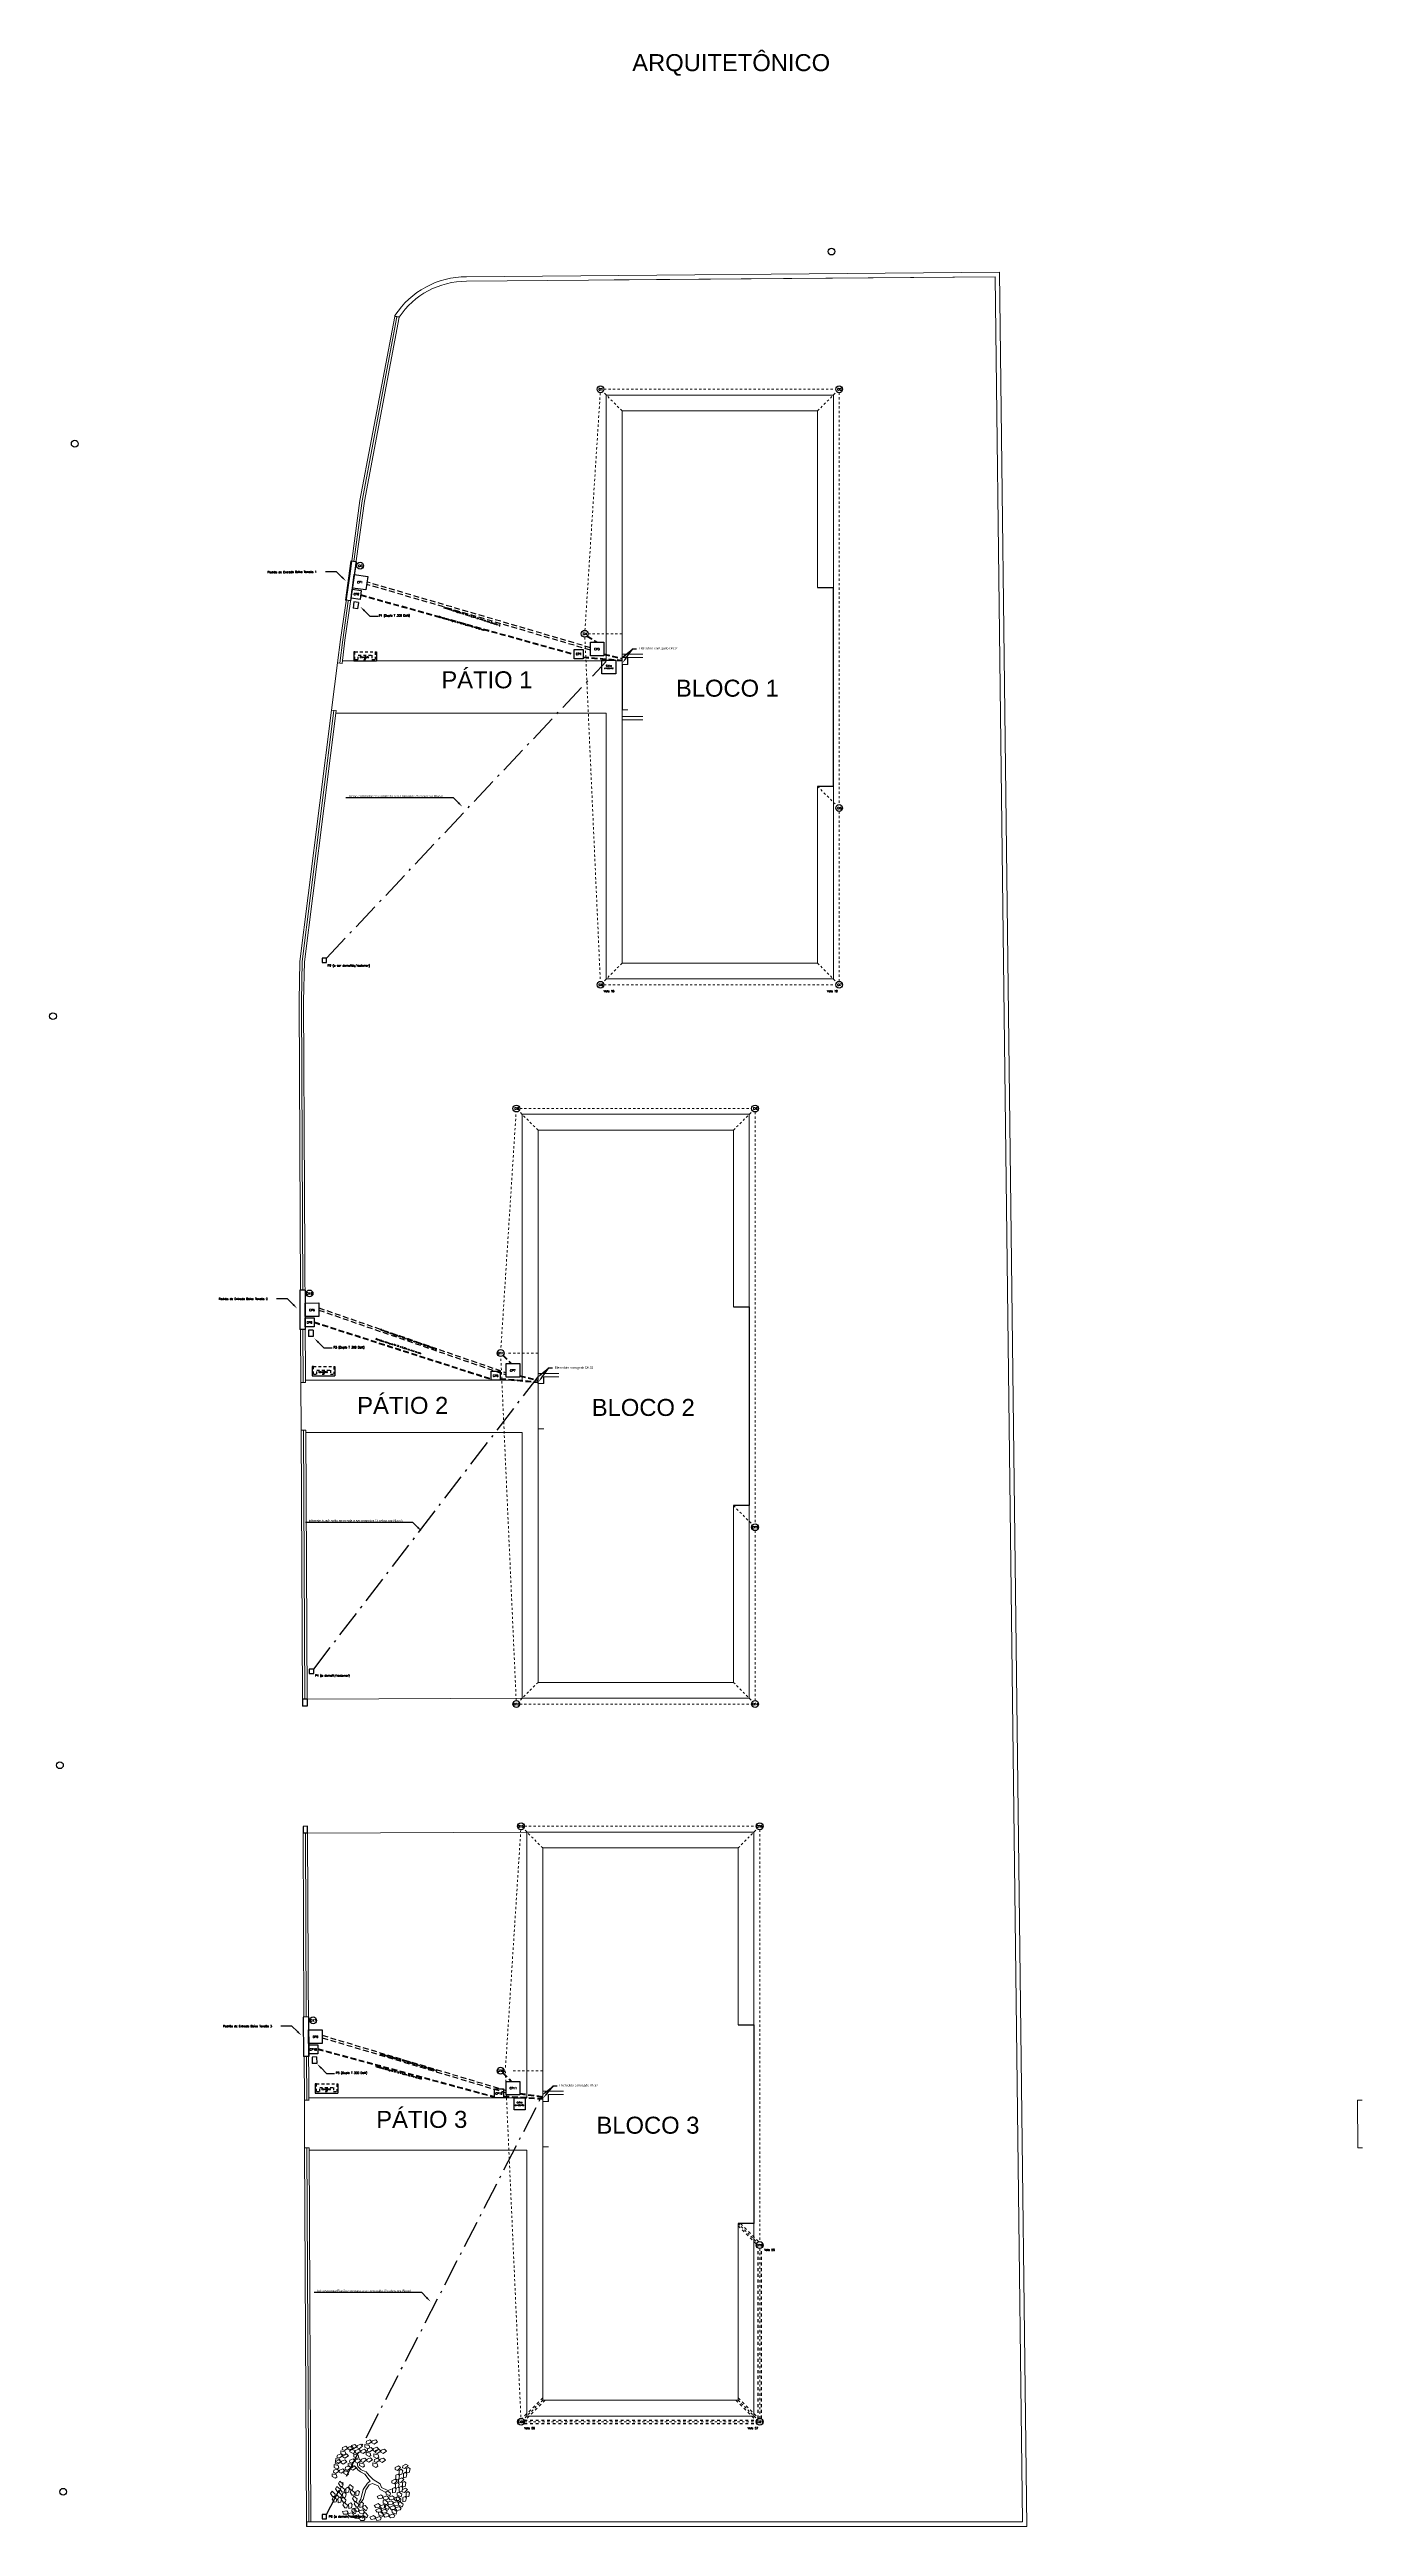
# Model space of a CAD drawing. Extents: x 0 to 11638, y -6007 to 0.
# Drawn here: x 9569.1 to 9627, y -3634.6 to -3525.3 of the extents above; entities that cross this region are included whole.
import ezdxf
from ezdxf import colors
from ezdxf.entities.mleader import LeaderData, LeaderLine
from ezdxf.math import Vec2, Vec3

# ---------------------------------------------------------------- set-up
doc = ezdxf.new("R2010")
doc.units = 0
for name, pattern in [('ACAD_ISO02W100', [15, 12, -3]), ('ACAD_ISO10W100', [18, 12, -3, 0, -3]), ('CACHE', [0.375, 0.25, -0.125]), ('DASHED', [0.25, 0.125, -0.125]), ('HIDDEN2', [0.1875, 0.125, -0.0625])]:
    doc.linetypes.add(name, pattern=pattern)
doc.layers.get('0').update_dxf_attribs({"linetype": 'CONTINUOUS'})
for name, color, linetype, lineweight in [('ARQ - Alvenaria Alta', 251, 'CONTINUOUS', 13), ('ARQ - Alvenaria Média-Baixa', 252, 'CONTINUOUS', 20), ('ARQ - Grades', 1, 'CONTINUOUS', 15), ('ARQ - Guias Calçadas Sarjetas', 254, 'CONTINUOUS', 20), ('ARQ - Textos', 4, 'CONTINUOUS', 5), ('arvore', 92, 'CONTINUOUS', 0), ('CANTEIRO', 7, 'CONTINUOUS', 0), ('ELE-FIXADOR GELCAM', 160, 'CONTINUOUS', 20), ('Elétrica', 30, 'CONTINUOUS', 20), ('Hidrossanitário - Água Fria', 5, 'CONTINUOUS', 5), ('Lógica - Dados Telefonia CFTV', 3, 'CONTINUOUS', 5)]:
    doc.layers.add(name, color=color, linetype=linetype, lineweight=lineweight)
doc.layers.add('ARQ - Cotas', color=1, linetype='CONTINUOUS')
doc.layers.add('ARQ - Desnível Terreno', color=14, linetype='CONTINUOUS')
doc.styles.add('ROMANS', font='romans.shx', dxfattribs={"height": 0.3})
doc.styles.get("Standard").update_dxf_attribs({"font": 'arial.ttf', "height": 0.15})

# ---------------------------------------------------------------- blocks, each defined once
blk = doc.blocks.new('L', base_point=(1.368, 0.591))
for p, q in [((1.275, 0.567), (1.306, 0.592)), ((1.288, 0.517), (1.275, 0.567)), ((1.281, 0.65), (1.312, 0.675)), ((1.294, 0.6), (1.281, 0.65)), ((1.317, 0.508), (1.288, 0.517)), ((1.322, 0.591), (1.294, 0.6)), ((1.306, 0.592), (1.336, 0.538)), ((1.312, 0.675), (1.342, 0.621)), ((1.336, 0.538), (1.317, 0.508)), ((1.342, 0.621), (1.322, 0.591)), ((1.337, 0.489), (1.356, 0.548)), ((1.376, 0.484), (1.337, 0.489)), ((1.356, 0.548), (1.391, 0.554)), ((1.404, 0.527), (1.376, 0.484)), ((1.391, 0.554), (1.404, 0.527))]:
    blk.add_line(p, q)
blk = doc.blocks.new('xdh')
at = {"layer": 'arvore', "color": 62}
for p, q in [((591746.6, 7668453.68), (591746.44, 7668453.79)), ((591746.6, 7668453.78), (591746.45, 7668453.87)), ((591747.04, 7668453.72), (591746.6, 7668453.78)), ((591747.03, 7668453.6), (591746.6, 7668453.68)), ((591747.27, 7668453.48), (591747.03, 7668453.6)), ((591747.33, 7668453.56), (591747.04, 7668453.72)), ((591747.33, 7668453.34), (591747.25, 7668453.07)), ((591747.33, 7668453.34), (591747.27, 7668453.48)), ((591747.43, 7668453.44), (591747.33, 7668453.56)), ((591747.51, 7668453.32), (591747.35, 7668452.99)), ((591747.43, 7668453.44), (591747.72, 7668453.7)), ((591747.51, 7668453.32), (591747.68, 7668453.51)), ((591747.68, 7668453.51), (591747.82, 7668453.66)), ((591747.72, 7668453.7), (591747.8, 7668453.91)), ((591747.8, 7668453.91), (591747.88, 7668454.03)), ((591747.82, 7668453.66), (591747.9, 7668453.88)), ((591747.88, 7668454.03), (591747.97, 7668454.09)), ((591747.9, 7668453.88), (591748.03, 7668454.04)), ((591747.97, 7668454.09), (591748.01, 7668454.19)), ((591748.03, 7668454.04), (591748.18, 7668454.09)), ((591747.1, 7668452.98), (591746.98, 7668452.68)), ((591747.2, 7668452.92), (591747.09, 7668452.63)), ((591747.09, 7668452.63), (591747.16, 7668452.48)), ((591747.25, 7668453.07), (591747.1, 7668452.98)), ((591747.35, 7668452.99), (591747.2, 7668452.92))]:
    blk.add_line(p, q, dxfattribs=at)
for p, xscale, yscale, zscale, rotation in [((591746.1, 7668454.26), 3.048, 3.048, 3.048, 347.8021081598379), ((591746.47, 7668454.33), 3.047999999999999, 3.047999999999999, 3.047999999999999, 295.0165150851705), ((591746.68, 7668454.82), 3.047999999999999, 3.047999999999999, 3.047999999999999, 295.0165150851705), ((591746.91, 7668454.63), 3.047999999999999, 3.047999999999999, 3.047999999999999, 295.0165150851705), ((591747.05, 7668454.06), 3.047999999999999, 3.047999999999999, 3.047999999999999, 295.0165150851705), ((591747.15, 7668454.51), 3.047999999999999, 3.047999999999999, 3.047999999999999, 295.0165150851705), ((591747.57, 7668454.82), 3.047999999999999, 3.047999999999999, 3.047999999999999, 190.1248425347958), ((591747.75, 7668454.32), 3.047999999999999, 3.047999999999999, 3.047999999999999, 190.1248425347958), ((591747.98, 7668454.77), 3.047999999999999, 3.047999999999999, 3.047999999999999, 190.1248425347958), ((591748.08, 7668454.15), 3.047999999999999, 3.047999999999999, 3.047999999999999, 190.1248425347958), ((591748.25, 7668454.72), 3.047999999999999, 3.047999999999999, 3.047999999999999, 190.1248425347958), ((591748.61, 7668454.52), 3.047999999999999, 3.047999999999999, 3.047999999999999, 190.1248425347958), ((591748.72, 7668454.13), 3.047999999999999, 3.047999999999999, 3.047999999999999, 190.1248425347958), ((591745.96, 7668453.74), 3.048, 3.048, 3.048, 347.8021081598379), ((591746.27, 7668453.79), 3.048, 3.048, 3.048, 347.8021081598379), ((591746.55, 7668453.84), 3.047999999999999, 3.047999999999999, 3.047999999999999, 295.0165150851705), ((591748.16, 7668453.65), 3.047999999999999, 3.047999999999999, 3.047999999999999, 190.1248425347958), ((591748.2, 7668453.07), 3.047999999999999, 3.047999999999999, 3.047999999999999, 190.1248425347958), ((591748.52, 7668453.94), 3.047999999999999, 3.047999999999999, 3.047999999999999, 190.1248425347958), ((591748.6, 7668453.06), 3.047999999999999, 3.047999999999999, 3.047999999999999, 190.1248425347958), ((591748.65, 7668453.41), 3.047999999999999, 3.047999999999999, 3.047999999999999, 190.1248425347958), ((591748.98, 7668453.49), 3.047999999999999, 3.047999999999999, 3.047999999999999, 190.1248425347958), ((591747.3, 7668452.47), 3.048, 3.048, 3.048, 66.16076666471405), ((591747.38, 7668452.18), 3.048, 3.048, 3.048, 66.16076666471405), ((591747.9, 7668452.37), 3.048, 3.048, 3.048, 66.16076666471405), ((591748.01, 7668452.05), 3.048, 3.048, 3.048, 66.16076666471405), ((591746.95, 7668451.98), 3.048, 3.048, 3.048, 66.16076666471405)]:
    blk.add_blockref('L', p, dxfattribs=dict(at, xscale=xscale, yscale=yscale, zscale=zscale, rotation=rotation))
at = {"layer": 'arvore', "color": 62, "xscale": 3.047999999999999, "yscale": 3.047999999999999, "zscale": 3.047999999999999}
for p in [(591746.01, 7668453.07), (591746.17, 7668452.49), (591746.35, 7668452.84), (591746.52, 7668452.24), (591746.55, 7668452.92), (591746.73, 7668452.35), (591746.95, 7668452.33), (591746.95, 7668452.83)]:
    blk.add_blockref('L', p, dxfattribs=at)

msp = doc.modelspace()

# ---------------------------------------------------------------- linework, layer by layer
at = {"lineweight": -2}
for p, q in [((9584.476, -3537.121), (9584.282, -3537.084)), ((9594.313, -3541.253), (9594.313, -3541.253)), ((9593.413, -3552.858), (9593.413, -3552.258)), ((9593.413, -3552.258), (9594.033, -3552.258)), ((9594.033, -3552.258), (9594.033, -3552.858)), ((9594.563, -3552.138), (9594.313, -3552.138)), ((9594.313, -3552.438), (9594.313, -3554.438)), ((9594.563, -3552.438), (9594.563, -3552.138)), ((9594.033, -3552.858), (9593.413, -3552.858)), ((9590.602, -3584.097), (9590.602, -3584.047)), ((9590.602, -3584.18), (9590.602, -3584.13)), ((9590.852, -3584.18), (9590.852, -3583.88)), ((9589.549, -3616.236), (9589.549, -3615.706)), ((9589.549, -3615.706), (9590.029, -3615.706)), ((9590.029, -3615.706), (9590.029, -3616.236)), ((9590.809, -3615.72), (9590.809, -3615.67)), ((9591.059, -3615.856), (9591.059, -3615.556)), ((9590.029, -3616.236), (9589.549, -3616.236)), ((9580.386, -3634.415), (9580.386, -3634.615))]:
    msp.add_line(p, q, dxfattribs=at)
at = {"ltscale": 0.01, "transparency": 33554684}
for p, q in [((9602.933, -3549.053), (9603.638, -3549.053)), ((9603.638, -3557.823), (9603.638, -3549.053)), ((9603.638, -3557.823), (9602.933, -3557.823)), ((9599.222, -3580.795), (9599.927, -3580.795)), ((9599.927, -3589.565), (9599.927, -3580.795)), ((9599.927, -3589.565), (9599.222, -3589.565)), ((9599.429, -3612.471), (9600.134, -3612.471)), ((9600.134, -3621.241), (9600.134, -3612.471)), ((9600.134, -3621.241), (9599.429, -3621.241))]:
    msp.add_line(p, q, dxfattribs=at)
at = {"layer": 'ARQ - Alvenaria Alta'}
for p, q in [((9610.965, -3535.131), (9587.443, -3535.331)), ((9610.768, -3535.333), (9587.445, -3535.531)), ((9593.968, -3535.475), (9610.768, -3535.333)), ((9611.972, -3634.415), (9610.768, -3535.333)), ((9612.174, -3634.615), (9610.965, -3535.131)), ((9584.282, -3537.084), (9584.29, -3537.041)), ((9594.563, -3552.438), (9594.313, -3552.438)), ((9594.563, -3554.438), (9594.313, -3554.438)), ((9590.852, -3584.18), (9590.602, -3584.18)), ((9590.852, -3586.18), (9590.602, -3586.18)), ((9591.059, -3615.856), (9590.809, -3615.856)), ((9591.059, -3617.856), (9590.809, -3617.856)), ((9611.972, -3634.415), (9580.386, -3634.415)), ((9612.173, -3634.415), (9612.172, -3634.415)), ((9612.174, -3634.615), (9580.387, -3634.615))]:
    msp.add_line(p, q, dxfattribs=at)
at = {"layer": 'ARQ - Alvenaria Alta', "ltscale": 0.01, "transparency": 33554684}
for p, q in [((9594.313, -3565.623), (9594.313, -3541.253)), ((9594.313, -3541.253), (9602.933, -3541.253)), ((9602.933, -3549.053), (9602.933, -3541.253)), ((9594.313, -3551.988), (9595.231, -3551.988)), ((9594.563, -3552.138), (9595.231, -3552.138)), ((9594.313, -3554.738), (9595.231, -3554.738)), ((9594.313, -3554.888), (9595.231, -3554.888)), ((9602.933, -3565.623), (9602.933, -3557.823)), ((9602.933, -3565.623), (9594.313, -3565.623)), ((9590.602, -3597.365), (9590.602, -3572.995)), ((9590.602, -3572.995), (9599.222, -3572.995)), ((9599.222, -3580.795), (9599.222, -3572.995)), ((9590.602, -3583.73), (9591.519, -3583.73)), ((9590.852, -3583.88), (9591.519, -3583.88)), ((9599.222, -3597.365), (9599.222, -3589.565)), ((9599.222, -3597.365), (9590.602, -3597.365)), ((9590.809, -3629.041), (9590.809, -3604.671)), ((9590.809, -3604.671), (9599.429, -3604.671)), ((9599.429, -3612.471), (9599.429, -3604.671)), ((9590.809, -3615.406), (9591.726, -3615.406)), ((9591.059, -3615.556), (9591.726, -3615.556)), ((9599.429, -3629.041), (9599.429, -3621.241)), ((9599.429, -3629.041), (9590.809, -3629.041))]:
    msp.add_line(p, q, dxfattribs=at)
at = {"layer": 'ARQ - Alvenaria Alta', "lineweight": -2}
for p, q in [((9580.411, -3598.11), (9580.211, -3598.11)), ((9580.211, -3598.111), (9580.211, -3598.411)), ((9580.411, -3598.41), (9580.211, -3598.41)), ((9580.411, -3598.11), (9580.411, -3598.41)), ((9580.438, -3603.717), (9580.238, -3603.718)), ((9580.238, -3603.718), (9580.239, -3604.018)), ((9580.439, -3604.017), (9580.439, -3603.717)), ((9580.439, -3604.017), (9580.239, -3604.018))]:
    msp.add_line(p, q, dxfattribs=at)
at = {"layer": 'ARQ - Alvenaria Alta'}
for radius, end in [(3.762, 146.93566), (3.562, 146.38227)]:
    msp.add_arc((9587.443, -3539.093), radius, 90, end, dxfattribs=at)
at = {"layer": 'ARQ - Alvenaria Média-Baixa'}
for p, q in [((9581.957, -3552.396), (9581.759, -3552.371)), ((9581.694, -3554.479), (9581.495, -3554.454)), ((9580.123, -3580.053), (9580.061, -3567.297)), ((9580.342, -3584.13), (9580.261, -3567.297)), ((9580.143, -3584.131), (9580.131, -3581.796)), ((9580.348, -3584.13), (9580.142, -3584.131)), ((9580.354, -3586.23), (9580.149, -3586.229)), ((9580.211, -3598.11), (9580.153, -3586.229)), ((9580.411, -3598.11), (9580.354, -3586.23)), ((9580.278, -3612.132), (9580.239, -3604.018)), ((9580.496, -3615.806), (9580.439, -3604.017)), ((9580.296, -3615.807), (9580.287, -3613.875)), ((9580.501, -3615.806), (9580.296, -3615.807)), ((9626.967, -3615.806), (9626.762, -3615.807)), ((9580.507, -3617.906), (9580.302, -3617.905)), ((9580.386, -3634.415), (9580.306, -3617.906)), ((9580.586, -3634.415), (9580.506, -3617.906)), ((9626.973, -3617.906), (9626.768, -3617.905))]:
    msp.add_line(p, q, dxfattribs=at)
at = {"layer": 'ARQ - Alvenaria Média-Baixa', "lineweight": -2}
for p, q in [((9582.521, -3551.888), (9582.471, -3551.888)), ((9582.471, -3551.888), (9582.471, -3552.288)), ((9582.471, -3552.288), (9583.471, -3552.288)), ((9583.421, -3551.888), (9583.471, -3551.888)), ((9583.471, -3551.888), (9583.471, -3552.288)), ((9580.692, -3583.43), (9580.642, -3583.43)), ((9580.642, -3583.43), (9580.642, -3583.83)), ((9580.642, -3583.83), (9581.642, -3583.83)), ((9581.592, -3583.43), (9581.642, -3583.43)), ((9581.642, -3583.43), (9581.642, -3583.83)), ((9580.826, -3615.086), (9580.776, -3615.086)), ((9580.776, -3615.086), (9580.776, -3615.486)), ((9580.776, -3615.486), (9581.776, -3615.486)), ((9581.726, -3615.086), (9581.776, -3615.086)), ((9581.776, -3615.086), (9581.776, -3615.486))]:
    msp.add_line(p, q, dxfattribs=at)
at = {"layer": 'ARQ - Alvenaria Média-Baixa', "linetype": 'HIDDEN2', "lineweight": -2}
for p, q in [((9582.521, -3552.228), (9582.521, -3551.888)), ((9582.521, -3551.888), (9583.421, -3551.888)), ((9582.521, -3552.228), (9582.671, -3552.228)), ((9582.671, -3552.228), (9582.671, -3552.038)), ((9582.671, -3552.038), (9583.271, -3552.038)), ((9583.271, -3552.038), (9583.271, -3552.228)), ((9583.271, -3552.228), (9583.421, -3552.228)), ((9583.421, -3551.888), (9583.421, -3552.228)), ((9580.692, -3583.77), (9580.692, -3583.43)), ((9580.692, -3583.43), (9581.592, -3583.43)), ((9580.692, -3583.77), (9580.842, -3583.77)), ((9580.842, -3583.77), (9580.842, -3583.58)), ((9580.842, -3583.58), (9581.442, -3583.58)), ((9581.442, -3583.58), (9581.442, -3583.77)), ((9581.442, -3583.77), (9581.592, -3583.77)), ((9581.592, -3583.43), (9581.592, -3583.77)), ((9580.826, -3615.426), (9580.826, -3615.086)), ((9580.826, -3615.086), (9581.726, -3615.086)), ((9580.826, -3615.426), (9580.976, -3615.426)), ((9580.976, -3615.426), (9580.976, -3615.236)), ((9580.976, -3615.236), (9581.576, -3615.236)), ((9581.576, -3615.236), (9581.576, -3615.426)), ((9581.576, -3615.426), (9581.726, -3615.426)), ((9581.726, -3615.086), (9581.726, -3615.426))]:
    msp.add_line(p, q, dxfattribs=at)
at = {"layer": 'ARQ - Alvenaria Média-Baixa'}
for points in [[(9584.282, -3537.084), (9582.746, -3545.206), (9582.298, -3548.544), (9581.889, -3551.34), (9581.759, -3552.371)], [(9584.476, -3537.121), (9582.943, -3545.238), (9582.333, -3549.659)], [(9582.333, -3549.661), (9582.087, -3551.367), (9581.957, -3552.396)], [(9581.495, -3554.454), (9580.462, -3562.632), (9580.1, -3565.547), (9580.061, -3567.293)], [(9581.694, -3554.479), (9580.661, -3562.657), (9580.3, -3565.562), (9580.261, -3567.297)]]:
    msp.add_lwpolyline(points, dxfattribs=at)
at = {"layer": 'ARQ - Cotas', "lineweight": -2}
for p, q in [((9581.277, -3565.398), (9581.077, -3565.398)), ((9581.077, -3565.398), (9581.077, -3565.598)), ((9581.077, -3565.598), (9581.277, -3565.598)), ((9581.277, -3565.598), (9581.277, -3565.398)), ((9580.707, -3596.78), (9580.507, -3596.78)), ((9580.507, -3596.78), (9580.507, -3596.98)), ((9580.507, -3596.98), (9580.707, -3596.98)), ((9580.707, -3596.98), (9580.707, -3596.78)), ((9581.277, -3634.082), (9581.077, -3634.082)), ((9581.077, -3634.082), (9581.077, -3634.282)), ((9581.077, -3634.282), (9581.277, -3634.282)), ((9581.277, -3634.282), (9581.277, -3634.082))]:
    msp.add_line(p, q, dxfattribs=at)
at = {"layer": 'ARQ - Desnível Terreno', "linetype": 'DASHED', "lineweight": -2}
for p, q in [((9599.429, -3621.347), (9600.224, -3622.142)), ((9599.535, -3621.241), (9600.33, -3622.036)), ((9600.308, -3629.845), (9600.308, -3622.345)), ((9600.458, -3629.845), (9600.458, -3622.345)), ((9590.809, -3628.935), (9589.907, -3629.836)), ((9590.915, -3629.041), (9590.013, -3629.942)), ((9599.323, -3629.041), (9600.224, -3629.942)), ((9599.429, -3628.935), (9600.33, -3629.836)), ((9590.004, -3629.92), (9600.233, -3629.92)), ((9590.004, -3630.07), (9600.233, -3630.07))]:
    msp.add_line(p, q, dxfattribs=at)
at = {"layer": 'ARQ - Grades'}
for p, q in [((9580.223, -3580.052), (9580.161, -3567.298)), ((9580.242, -3584.13), (9580.231, -3581.796)), ((9580.251, -3586.229), (9580.311, -3598.11)), ((9580.339, -3604.018), (9580.38, -3612.131)), ((9580.389, -3613.874), (9580.399, -3615.806)), ((9580.486, -3634.415), (9580.405, -3617.905))]:
    msp.add_line(p, q, dxfattribs=at)
for points in [[(9584.378, -3537.102), (9582.844, -3545.222), (9582.476, -3547.895)], [(9582.234, -3549.645), (9581.988, -3551.353), (9581.858, -3552.383)], [(9582.237, -3549.621), (9582.234, -3549.645)], [(9581.595, -3554.467), (9580.562, -3562.644), (9580.2, -3565.555), (9580.161, -3567.295)]]:
    msp.add_lwpolyline(points, dxfattribs=at)
at = {"layer": 'ARQ - Guias Calçadas Sarjetas', "ltscale": 0.01, "transparency": 33554684}
for p, q in [((9593.613, -3540.553), (9603.633, -3540.553)), ((9593.613, -3552.288), (9593.613, -3540.553)), ((9603.633, -3549.053), (9603.633, -3540.553)), ((9581.495, -3554.454), (9581.759, -3552.371)), ((9593.613, -3552.288), (9581.971, -3552.288)), ((9593.613, -3554.588), (9581.68, -3554.588)), ((9593.613, -3566.323), (9593.613, -3554.588)), ((9603.633, -3566.323), (9603.633, -3557.823)), ((9603.633, -3566.323), (9593.613, -3566.323)), ((9589.902, -3572.295), (9599.922, -3572.295)), ((9589.902, -3584.03), (9589.902, -3572.295)), ((9599.922, -3580.795), (9599.922, -3572.295)), ((9580.143, -3584.131), (9580.149, -3586.229)), ((9589.902, -3584.03), (9580.342, -3584.03)), ((9589.902, -3586.33), (9580.353, -3586.33)), ((9589.902, -3598.065), (9589.902, -3586.33)), ((9599.922, -3598.065), (9599.922, -3589.565)), ((9589.902, -3598.065), (9580.411, -3598.11)), ((9599.922, -3598.065), (9589.902, -3598.065)), ((9590.109, -3603.971), (9580.439, -3604.017)), ((9590.109, -3603.971), (9600.129, -3603.971)), ((9590.109, -3615.706), (9590.109, -3603.971)), ((9600.129, -3612.471), (9600.129, -3603.971)), ((9580.296, -3615.807), (9580.306, -3617.906)), ((9590.109, -3615.706), (9580.496, -3615.706)), ((9626.762, -3615.807), (9626.772, -3617.906)), ((9590.109, -3618.006), (9580.507, -3618.006)), ((9590.109, -3629.741), (9590.109, -3618.006)), ((9600.129, -3629.741), (9600.129, -3621.241)), ((9600.129, -3629.741), (9590.109, -3629.741))]:
    msp.add_line(p, q, dxfattribs=at)
at = {"layer": 'ELE-FIXADOR GELCAM', "color": 6, "linetype": 'ACAD_ISO02W100', "ltscale": 0.001}
for p, q in [((9592.673, -3550.938), (9593.349, -3540.448)), ((9594.313, -3541.253), (9593.465, -3540.404)), ((9593.509, -3540.298), (9603.738, -3540.298)), ((9602.933, -3541.253), (9603.782, -3540.404)), ((9603.888, -3540.448), (9603.888, -3558.627)), ((9592.67, -3551.237), (9593.352, -3566.427)), ((9594.313, -3551.091), (9592.813, -3551.091)), ((9602.933, -3557.823), (9603.782, -3558.671)), ((9603.888, -3566.427), (9603.888, -3558.927)), ((9594.313, -3565.623), (9593.465, -3566.471)), ((9602.933, -3565.623), (9603.782, -3566.471)), ((9593.509, -3566.577), (9603.738, -3566.577)), ((9588.968, -3582.58), (9589.637, -3572.19)), ((9590.602, -3572.995), (9589.753, -3572.146)), ((9589.797, -3572.04), (9600.026, -3572.04)), ((9599.222, -3572.995), (9600.07, -3572.146)), ((9600.176, -3572.19), (9600.176, -3590.369)), ((9588.963, -3583.079), (9589.64, -3598.169)), ((9590.602, -3582.833), (9589.202, -3582.833)), ((9599.222, -3589.565), (9600.07, -3590.413)), ((9600.176, -3598.169), (9600.176, -3590.669)), ((9590.602, -3597.365), (9589.753, -3598.213)), ((9599.222, -3597.365), (9600.07, -3598.213)), ((9589.797, -3598.319), (9600.026, -3598.319)), ((9589.168, -3614.356), (9589.844, -3603.866)), ((9590.809, -3604.671), (9589.96, -3603.822)), ((9590.004, -3603.716), (9600.233, -3603.716)), ((9599.429, -3604.671), (9600.277, -3603.822)), ((9600.383, -3603.866), (9600.383, -3622.045)), ((9589.159, -3614.506), (9589.847, -3629.845)), ((9590.809, -3614.509), (9589.409, -3614.509)), ((9599.429, -3621.241), (9600.277, -3622.089)), ((9600.383, -3629.845), (9600.383, -3622.345)), ((9590.809, -3629.041), (9589.96, -3629.889)), ((9599.429, -3629.041), (9600.277, -3629.889)), ((9590.004, -3629.995), (9600.233, -3629.995))]:
    msp.add_line(p, q, dxfattribs=at)
at = {"layer": 'Elétrica', "lineweight": -2}
for p, q in [((9582.347, -3547.877), (9582.109, -3549.604)), ((9582.575, -3547.908), (9582.337, -3549.635)), ((9582.575, -3547.908), (9582.347, -3547.877)), ((9582.415, -3549.069), (9582.497, -3548.475)), ((9583.009, -3549.151), (9582.415, -3549.069)), ((9582.497, -3548.475), (9583.091, -3548.556)), ((9583.091, -3548.556), (9583.009, -3549.151)), ((9582.337, -3549.635), (9582.109, -3549.604)), ((9582.482, -3549.68), (9582.443, -3549.964)), ((9582.641, -3549.991), (9582.443, -3549.964)), ((9582.68, -3549.707), (9582.482, -3549.68)), ((9582.68, -3549.707), (9582.641, -3549.991)), ((9592.913, -3551.456), (9593.513, -3551.456)), ((9592.913, -3552.056), (9592.913, -3551.456)), ((9593.513, -3551.456), (9593.513, -3552.056)), ((9593.513, -3552.056), (9592.913, -3552.056)), ((9580.323, -3580.052), (9580.093, -3580.053)), ((9580.093, -3580.053), (9580.101, -3581.796)), ((9580.323, -3580.052), (9580.331, -3581.795)), ((9580.326, -3580.624), (9580.926, -3580.621)), ((9580.328, -3581.224), (9580.326, -3580.624)), ((9580.926, -3580.621), (9580.928, -3581.221)), ((9580.331, -3581.795), (9580.101, -3581.796)), ((9580.928, -3581.221), (9580.328, -3581.224)), ((9580.681, -3581.818), (9580.481, -3581.819)), ((9580.481, -3581.819), (9580.482, -3582.106)), ((9580.681, -3581.818), (9580.682, -3582.105)), ((9580.682, -3582.105), (9580.482, -3582.106)), ((9589.202, -3583.298), (9589.802, -3583.298)), ((9589.202, -3583.898), (9589.202, -3583.298)), ((9589.802, -3583.898), (9589.202, -3583.898)), ((9589.802, -3583.298), (9589.802, -3583.898)), ((9580.478, -3612.131), (9580.248, -3612.132)), ((9580.248, -3612.132), (9580.257, -3613.875)), ((9580.478, -3612.131), (9580.487, -3613.874)), ((9580.483, -3612.703), (9581.083, -3612.703)), ((9580.483, -3613.303), (9580.483, -3612.703)), ((9581.083, -3612.703), (9581.083, -3613.303)), ((9581.083, -3613.303), (9580.483, -3613.303)), ((9580.487, -3613.874), (9580.257, -3613.875)), ((9580.836, -3613.897), (9580.636, -3613.898)), ((9580.636, -3613.898), (9580.638, -3614.185)), ((9580.838, -3614.184), (9580.638, -3614.185)), ((9580.836, -3613.897), (9580.838, -3614.184)), ((9589.203, -3614.974), (9589.803, -3614.974)), ((9589.203, -3615.574), (9589.203, -3614.974)), ((9589.803, -3615.574), (9589.203, -3615.574)), ((9589.803, -3614.974), (9589.803, -3615.574))]:
    msp.add_line(p, q, dxfattribs=at)
at = {"layer": 'Elétrica', "linetype": 'CACHE', "lineweight": -2}
for p, q in [((9592.913, -3551.808), (9583.05, -3548.907)), ((9592.913, -3551.703), (9583.064, -3548.806)), ((9592.762, -3551.2), (9593.199, -3551.456)), ((9592.776, -3551.186), (9593.228, -3551.456)), ((9593.513, -3552.006), (9594.313, -3552.199)), ((9593.521, -3551.974), (9594.313, -3552.166)), ((9580.927, -3580.835), (9589.202, -3583.698)), ((9580.927, -3580.935), (9589.202, -3583.798)), ((9589.05, -3582.943), (9589.405, -3583.298)), ((9589.064, -3582.928), (9589.434, -3583.298)), ((9589.802, -3583.815), (9590.602, -3584.014)), ((9589.802, -3583.848), (9590.602, -3584.047)), ((9581.083, -3612.94), (9589.203, -3615.374)), ((9581.083, -3613.046), (9589.203, -3615.474)), ((9589.05, -3614.615), (9589.409, -3614.974)), ((9589.064, -3614.601), (9589.437, -3614.974)), ((9589.803, -3615.524), (9590.809, -3615.67)), ((9589.807, -3615.492), (9590.809, -3615.638))]:
    msp.add_line(p, q, dxfattribs=at)
at = {"layer": 'Elétrica', "linetype": 'ACAD_ISO10W100', "lineweight": -2, "ltscale": 0.1}
for p, q in [((9581.277, -3565.398), (9593.613, -3552.308)), ((9580.707, -3596.78), (9590.602, -3583.88)), ((9581.277, -3634.082), (9590.809, -3615.556))]:
    msp.add_line(p, q, dxfattribs=at)
at = {"layer": 'Elétrica', "lineweight": -2}
for centre in [(9603.549, -3534.221), (9593.359, -3540.298), (9603.888, -3540.298), (9570.166, -3542.699), (9582.752, -3548.084), (9592.663, -3551.088), (9603.888, -3558.777), (9593.359, -3566.577), (9603.888, -3566.577), (9569.203, -3567.963), (9589.647, -3572.04), (9600.176, -3572.04), (9580.523, -3580.201), (9588.952, -3582.83), (9600.176, -3590.519), (9589.647, -3598.319), (9600.176, -3598.319), (9569.51, -3601.02), (9589.854, -3603.716), (9600.383, -3603.716), (9580.679, -3612.28), (9588.951, -3614.502), (9600.383, -3622.195), (9589.854, -3629.995), (9600.383, -3629.995), (9569.654, -3633.083)]:
    msp.add_circle(centre, 0.15, dxfattribs=at)
at = {"layer": 'Lógica - Dados Telefonia CFTV', "lineweight": -2}
for p, q in [((9582.353, -3549.515), (9582.408, -3549.118)), ((9582.408, -3549.118), (9582.804, -3549.173)), ((9582.804, -3549.173), (9582.749, -3549.569)), ((9582.749, -3549.569), (9582.353, -3549.515)), ((9592.195, -3552.188), (9592.195, -3551.788)), ((9592.195, -3551.788), (9592.595, -3551.788)), ((9592.595, -3552.188), (9592.195, -3552.188)), ((9592.595, -3551.788), (9592.595, -3552.188)), ((9580.329, -3581.274), (9580.729, -3581.272)), ((9580.331, -3581.674), (9580.329, -3581.274)), ((9580.731, -3581.672), (9580.331, -3581.674)), ((9580.729, -3581.272), (9580.731, -3581.672)), ((9588.53, -3584.03), (9588.53, -3583.63)), ((9588.53, -3583.63), (9588.93, -3583.63)), ((9588.93, -3584.03), (9588.53, -3584.03)), ((9588.93, -3583.63), (9588.93, -3584.03)), ((9580.486, -3613.356), (9580.886, -3613.354)), ((9580.488, -3613.756), (9580.486, -3613.356)), ((9580.888, -3613.754), (9580.488, -3613.756)), ((9580.886, -3613.354), (9580.888, -3613.754)), ((9588.679, -3615.706), (9588.679, -3615.306)), ((9588.679, -3615.306), (9589.079, -3615.306)), ((9589.079, -3615.706), (9588.679, -3615.706)), ((9589.079, -3615.306), (9589.079, -3615.706))]:
    msp.add_line(p, q, dxfattribs=at)
at = {"layer": 'Lógica - Dados Telefonia CFTV', "linetype": 'CACHE', "lineweight": -2}
for p, q in [((9582.777, -3549.391), (9592.195, -3552.012)), ((9582.781, -3549.359), (9592.195, -3551.98)), ((9592.595, -3552.138), (9594.313, -3552.281)), ((9592.598, -3552.106), (9594.313, -3552.249)), ((9580.73, -3581.455), (9588.53, -3583.964)), ((9580.73, -3581.488), (9588.53, -3583.996)), ((9588.93, -3583.98), (9590.602, -3584.13)), ((9588.933, -3583.948), (9590.602, -3584.097)), ((9580.886, -3613.525), (9588.679, -3615.64)), ((9580.887, -3613.559), (9588.679, -3615.672)), ((9589.079, -3615.648), (9590.809, -3615.752)), ((9589.081, -3615.617), (9590.809, -3615.72))]:
    msp.add_line(p, q, dxfattribs=at)

# ---------------------------------------------------------------- block references
at = {"layer": 'CANTEIRO', "rotation": 85.08863919814387}
msp.add_blockref('xdh', (7599218.539, -1249738.005), dxfattribs=at)

# ---------------------------------------------------------------- texts
at = {"lineweight": -2, "char_height": 0.0675, "attachment_point": 1, "style": 'ROMANS'}
for insert in [(9593.018, -3552.461), (9589.078, -3615.869)]:
    msp.add_mtext_dynamic_manual_height_columns('\\pxqc;Caixa\\Pexistente', width=1.41912, gutter_width=13.5, heights=[0], dxfattribs=dict(at, insert=insert))
at = {"layer": 'ARQ - Desnível Terreno', "linetype": 'ByBlock', "char_height": 0.09, "style": 'ROMANS'}
for s, insert, attachment_point in [('Vala 18', (9593.505, -3566.814), 1), ('Vala 19', (9603.36, -3566.814), 1), ('Vala 55', (9601.047, -3622.36), 3), ('Vala 56', (9590, -3630.232), 1), ('Vala 57', (9599.855, -3630.232), 1)]:
    msp.add_mtext_dynamic_manual_height_columns(s, width=1.97206, gutter_width=18, heights=[0], dxfattribs=dict(at, insert=insert, attachment_point=attachment_point))
at = {"layer": 'ARQ - Textos', "linetype": 'Continuous', "char_height": 0.75, "attachment_point": 1}
for s, insert in [('ARQUITETÔNICO', (9594.759, -3525.508)), ('PÁTIO 1', (9586.338, -3552.744)), ('BLOCO 1', (9596.687, -3553.114)), ('PÁTIO 2', (9582.626, -3584.766)), ('BLOCO 2', (9592.975, -3584.856)), ('PÁTIO 3', (9583.466, -3616.275)), ('BLOCO 3', (9593.182, -3616.532))]:
    msp.add_mtext_dynamic_manual_height_columns(s, width=40.70825, gutter_width=10.045, heights=[0], dxfattribs=dict(at, insert=insert))
at = {"layer": 'Elétrica', "linetype": 'ByBlock', "char_height": 0.09, "attachment_point": 1, "style": 'ROMANS'}
for s, width, insert in [('CI1', 1.89216, (9593.278, -3540.255)), ('CI2', 1.89216, (9603.807, -3540.255)), ('CI4', 1.89216, (9592.582, -3551.044)), ('CP3', 1.89216, (9593.081, -3551.716)), ('CI5', 1.89216, (9603.807, -3558.734)), ('P2 (a ser demolido/reaterrar)', 2.11472, (9581.321, -3565.689)), ('CI6', 1.89216, (9593.278, -3566.534)), ('CI7', 1.89216, (9603.807, -3566.534)), ('CI8', 1.89216, (9589.566, -3571.997)), ('CI9', 1.89216, (9600.095, -3571.997)), ('Padrão de Entrada Baixa Tensão 2', 2.50495, (9576.517, -3580.399)), ('CI10', 1.89216, (9580.388, -3580.158)), ('CP5', 1.89216, (9580.512, -3580.887)), ('P3 (Duplo T 300 DaN)', 1.97206, (9581.573, -3582.533)), ('CI11', 1.89216, (9588.825, -3582.786)), ('CP7', 1.89216, (9589.369, -3583.558)), ('CI12', 1.89216, (9600.05, -3590.476)), ('P4 (a demolir/reaterrar)', 2.12487, (9580.772, -3597.021)), ('CI13', 1.89216, (9589.521, -3598.276)), ('CI14', 1.89216, (9600.05, -3598.276)), ('CI15', 1.89216, (9589.711, -3603.673)), ('CI16', 1.89216, (9600.244, -3603.673)), ('Padrão de Entrada Baixa Tensão 3', 2.50495, (9576.708, -3612.488)), ('CI17', 1.89216, (9580.545, -3612.237)), ('CP9', 1.89216, (9580.667, -3612.966)), ('P5 (Duplo T 300 DaN)', 1.97206, (9581.688, -3614.551)), ('CI18', 1.89216, (9588.819, -3614.458)), ('CP11', 1.89216, (9589.351, -3615.228)), ('CI19', 1.89216, (9600.244, -3622.152)), ('CI20', 1.89216, (9589.728, -3629.952)), ('CI21', 1.89216, (9600.257, -3629.952)), ('P6 (a demolir/reaterrar)', 1.97206, (9581.378, -3634.131))]:
    msp.add_mtext_dynamic_manual_height_columns(s, width=width, gutter_width=18, heights=[0], dxfattribs=dict(at, insert=insert))
at = {"layer": 'Elétrica', "linetype": 'ByBlock', "attachment_point": 1, "style": 'ROMANS'}
for s, width, gutter_width, insert, char_height, rotation in [('CI3', 1.89216, 18, (9582.671, -3548.042), 0.09, 0.47291), ('Padrão de Entrada Baixa Tensão 1', 2.50495, 18, (9578.673, -3548.325), 0.09, 0.47291), ('CP1', 1.89216, 18, (9582.626, -3548.771), 0.09, 0.47291), ('P1 (Duplo T 300 DaN)', 1.97206, 18, (9583.574, -3550.244), 0.09, 0.47291), ('Eletroduto corrugado DN 100 a 0,35m do nível do solo (circuito 1)', 3.26052, 11.25, (9586.449, -3549.895), 0.05625, 342.25533), ('Eletroduto corrugado DN 100 a 0,35m do nível do solo (circuito 2)', 3.28399, 11.25, (9583.67, -3581.769), 0.05625, 340.69795), ('Eletroduto corrugado DN 100 a 0,35m do nível do solo (circuito 3)', 3.099, 11.25, (9583.656, -3613.723), 0.05625, 343.31443)]:
    msp.add_mtext_dynamic_manual_height_columns(s, width=width, gutter_width=gutter_width, heights=[0], dxfattribs=dict(at, insert=insert, char_height=char_height, rotation=rotation))
at = {"layer": 'Hidrossanitário - Água Fria', "linetype": 'ByBlock', "char_height": 0.072, "attachment_point": 1, "style": 'ROMANS'}
for s, insert in [('Cavalete', (9582.75, -3552.083)), ('AF', (9582.916, -3552.179)), ('Cavalete', (9580.921, -3583.625)), ('AF', (9581.087, -3583.721)), ('Cavalete', (9581.055, -3615.281)), ('AF', (9581.22, -3615.377))]:
    msp.add_mtext_dynamic_manual_height_columns(s, width=1.57765, gutter_width=14.4, heights=[0], dxfattribs=dict(at, insert=insert))
at = {"layer": 'Lógica - Dados Telefonia CFTV', "linetype": 'ByBlock', "attachment_point": 1, "style": 'ROMANS'}
for s, width, gutter_width, insert, char_height, rotation in [('CP2', 1.89216, 18, (9582.471, -3549.3), 0.09, 0.47291), ('Eletroduto corrugado DN 32 a 0,35m do nível do solo', 2.85638, 11.25, (9586.233, -3550.301), 0.05625, 343.3882), ('Eletroduto corrugado DN 32 a 0,35m do nível do solo', 2.85638, 11.25, (9583.458, -3582.175), 0.05625, 342.0532), ('Eletroduto corrugado DN 32 a 0,35m do nível do solo', 2.85638, 11.25, (9583.448, -3614.279), 0.05625, 344.8197)]:
    msp.add_mtext_dynamic_manual_height_columns(s, width=width, gutter_width=gutter_width, heights=[0], dxfattribs=dict(at, insert=insert, char_height=char_height, rotation=rotation))
at = {"layer": 'Lógica - Dados Telefonia CFTV', "linetype": 'ByBlock', "char_height": 0.09, "attachment_point": 1, "style": 'ROMANS'}
for s, insert in [('CP4', (9592.278, -3551.935)), ('CP6', (9580.401, -3581.438)), ('CP8', (9588.613, -3583.786)), ('CP10', (9580.532, -3613.521)), ('CP12', (9588.721, -3615.468))]:
    msp.add_mtext_dynamic_manual_height_columns(s, width=1.89216, gutter_width=18, heights=[0], dxfattribs=dict(at, insert=insert))

# ---------------------------------------------------------------- leaders
at = {"lineweight": -2}
ml = msp.add_multileader_mtext('Standard', dxfattribs=at)
ml.set_content(' ', color=256, style='STANDARD')
ml.set_leader_properties(color=256, linetype='BYLAYER', lineweight=-1)
ml.build(insert=Vec2(0, 0))
ml.multileader.update_dxf_attribs({"text_right_attachment_type": 6, "dogleg_length": 0.36, "arrow_head_size": 0.25})
ctx = ml.context
ctx.base_point, ctx.char_height, ctx.arrow_head_size, ctx.landing_gap_size, ctx.plane_origin, ctx.plane_x_axis, ctx.plane_y_axis = Vec3(9581.112, -3548.305), 0.1, 0.25, 0.1, Vec3(9582.132, -3548.764), Vec3(0.9999659, 0.0082537), Vec3(-0.0082537, 0.9999659)
ctx.right_attachment, ctx.text_align_type = 6, 2
notes = []
notes.append((ctx, [(0, (1, 1, 0), (9581.712, -3548.35), (-0.9999659, -0.0082537), 0.36, [(0, [(9582.132, -3548.764)], 0, [])])]))
ctx.mtext.insert, ctx.mtext.text_direction, ctx.mtext.rotation, ctx.mtext.alignment, ctx.mtext.flow_direction = Vec3(9581.251, -3548.254), Vec3(0.9999659, 0.0082537), 0.0082538, 3, 5
ml = msp.add_multileader_mtext('Standard', dxfattribs=at)
ml.set_content(' ', color=256, style='STANDARD')
ml.set_leader_properties(color=256, linetype='BYLAYER', lineweight=-1)
ml.build(insert=Vec2(0, 0))
ml.multileader.update_dxf_attribs({"text_right_attachment_type": 6, "dogleg_length": 0.36, "arrow_head_size": 0.25})
ctx = ml.context
ctx.base_point, ctx.char_height, ctx.arrow_head_size, ctx.landing_gap_size, ctx.plane_origin, ctx.plane_x_axis, ctx.plane_y_axis = Vec3(9583.546, -3550.307), 0.1, 0.25, 0.1, Vec3(9582.766, -3549.897), Vec3(0.9999659, 0.0082537), Vec3(-0.0082537, 0.9999659)
ctx.right_attachment = 6
notes.append((ctx, [(0, (1, 1, 0), (9583.186, -3550.31), (0.9999659, 0.0082537), 0.36, [(0, [(9582.766, -3549.897)], 0, [])])]))
ctx.mtext.insert, ctx.mtext.text_direction, ctx.mtext.rotation, ctx.mtext.flow_direction = Vec3(9583.646, -3550.256), Vec3(0.9999659, 0.0082537), 0.0082538, 5
ml = msp.add_multileader_mtext('Standard', dxfattribs=at)
ml.set_content('Eletroduto corrugado DN32', color=256, style='STANDARD')
ml.set_leader_properties(color=256, linetype='BYLAYER', lineweight=-1)
ml.build(insert=Vec2(0, 0))
ml.multileader.update_dxf_attribs({"text_right_attachment_type": 6, "dogleg_length": 0.36, "arrow_head_size": 0.25})
ctx = ml.context
ctx.base_point, ctx.char_height, ctx.arrow_head_size, ctx.landing_gap_size, ctx.plane_origin = Vec3(9594.95, -3551.746), 0.1, 0.25, 0.1, Vec3(9594.313, -3552.224)
ctx.right_attachment = 6
notes.append((ctx, [(0, (1, 1, 0), (9594.791, -3551.746), (1, 0), 0.159, [(0, [(9594.26, -3552.188)], 0, []), (1, [(9594.331, -3552.373)], 0, [])])]))
ctx.mtext.insert, ctx.mtext.flow_direction = Vec3(9595.05, -3551.681), 5
ml = msp.add_multileader_mtext('Standard', dxfattribs=at)
ml.set_content('Infraestrutura/Fiação enterrada a ser removida (3 cabos por Bloco)', color=256, style='STANDARD')
ml.set_leader_properties(color=256, linetype='BYLAYER', lineweight=-1)
ml.build(insert=Vec2(0, 0))
ml.multileader.update_dxf_attribs({"text_right_attachment_type": 6, "dogleg_length": 0.36, "arrow_head_size": 0.25})
ctx = ml.context
ctx.base_point, ctx.char_height, ctx.arrow_head_size, ctx.landing_gap_size, ctx.plane_origin = Vec3(9582.192, -3558.267), 0.1, 0.25, 0.1, Vec3(9587.264, -3558.722)
ctx.right_attachment, ctx.text_align_type = 6, 2
notes.append((ctx, [(0, (1, 1, 0), (9586.873, -3558.331), (-1, 0), 0.36, [(0, [(9587.264, -3558.722)], 0, [])])]))
ctx.mtext.insert, ctx.mtext.alignment, ctx.mtext.flow_direction = Vec3(9586.413, -3558.202), 3, 5
ml = msp.add_multileader_mtext('Standard', dxfattribs=at)
ml.set_content(' ', color=256, style='STANDARD')
ml.set_leader_properties(color=256, linetype='BYLAYER', lineweight=-1)
ml.build(insert=Vec2(0, 0))
ml.multileader.update_dxf_attribs({"text_right_attachment_type": 6, "dogleg_length": 0.36, "arrow_head_size": 0.25})
ctx = ml.context
ctx.base_point, ctx.char_height, ctx.arrow_head_size, ctx.landing_gap_size, ctx.plane_origin = Vec3(9578.956, -3580.393), 0.1, 0.25, 0.1, Vec3(9579.972, -3580.86)
ctx.right_attachment, ctx.text_align_type = 6, 2
notes.append((ctx, [(0, (1, 1, 0), (9579.555, -3580.443), (-1, 0), 0.36, [(0, [(9579.972, -3580.86)], 0, [])])]))
ctx.mtext.insert, ctx.mtext.alignment, ctx.mtext.flow_direction = Vec3(9579.095, -3580.343), 3, 5
ml = msp.add_multileader_mtext('Standard', dxfattribs=at)
ml.set_content(' ', color=256, style='STANDARD')
ml.set_leader_properties(color=256, linetype='BYLAYER', lineweight=-1)
ml.build(insert=Vec2(0, 0))
ml.multileader.update_dxf_attribs({"text_right_attachment_type": 6, "dogleg_length": 0.36, "arrow_head_size": 0.25})
ctx = ml.context
ctx.base_point, ctx.char_height, ctx.arrow_head_size, ctx.landing_gap_size, ctx.plane_origin = Vec3(9581.516, -3582.603), 0.1, 0.25, 0.1, Vec3(9580.739, -3582.186)
ctx.right_attachment = 6
notes.append((ctx, [(0, (1, 1, 0), (9581.156, -3582.603), (1, 0), 0.36, [(0, [(9580.739, -3582.186)], 0, [])])]))
ctx.mtext.insert, ctx.mtext.flow_direction = Vec3(9581.616, -3582.553), 5
ml = msp.add_multileader_mtext('Standard', dxfattribs=at)
ml.set_content('Eletroduto corrugado DN32', color=256, style='STANDARD')
ml.set_leader_properties(color=256, linetype='BYLAYER', lineweight=-1)
ml.build(insert=Vec2(0, 0))
ml.multileader.update_dxf_attribs({"text_right_attachment_type": 6, "dogleg_length": 0.36, "arrow_head_size": 0.25})
ctx = ml.context
ctx.base_point, ctx.char_height, ctx.arrow_head_size, ctx.landing_gap_size, ctx.plane_origin = Vec3(9591.238, -3583.488), 0.1, 0.25, 0.1, Vec3(9590.602, -3583.966)
ctx.right_attachment = 6
notes.append((ctx, [(0, (1, 1, 0), (9591.079, -3583.488), (1, 0), 0.159, [(0, [(9590.548, -3583.93)], 0, []), (1, [(9590.619, -3584.115)], 0, [])])]))
ctx.mtext.insert, ctx.mtext.flow_direction = Vec3(9591.338, -3583.423), 5
ml = msp.add_multileader_mtext('Standard', dxfattribs=at)
ml.set_content('Infraestrutura/Fiação enterrada a ser removida (3 cabos por Bloco)', color=256, style='STANDARD')
ml.set_leader_properties(color=256, linetype='BYLAYER', lineweight=-1)
ml.build(insert=Vec2(0, 0))
ml.multileader.update_dxf_attribs({"text_right_attachment_type": 6, "dogleg_length": 0.36, "arrow_head_size": 0.25})
ctx = ml.context
ctx.base_point, ctx.char_height, ctx.arrow_head_size, ctx.landing_gap_size, ctx.plane_origin = Vec3(9580.402, -3590.243), 0.1, 0.25, 0.1, Vec3(9585.473, -3590.699)
ctx.right_attachment, ctx.text_align_type = 6, 2
notes.append((ctx, [(0, (1, 1, 0), (9585.082, -3590.308), (-1, 0), 0.36, [(0, [(9585.473, -3590.699)], 0, [])])]))
ctx.mtext.insert, ctx.mtext.alignment, ctx.mtext.flow_direction = Vec3(9584.622, -3590.178), 3, 5
ml = msp.add_multileader_mtext('Standard', dxfattribs=at)
ml.set_content(' ', color=256, style='STANDARD')
ml.set_leader_properties(color=256, linetype='BYLAYER', lineweight=-1)
ml.build(insert=Vec2(0, 0))
ml.multileader.update_dxf_attribs({"text_right_attachment_type": 6, "dogleg_length": 0.36, "arrow_head_size": 0.25})
ctx = ml.context
ctx.base_point, ctx.char_height, ctx.arrow_head_size, ctx.landing_gap_size, ctx.plane_origin = Vec3(9579.148, -3612.481), 0.1, 0.25, 0.1, Vec3(9580.163, -3612.948)
ctx.right_attachment, ctx.text_align_type = 6, 2
notes.append((ctx, [(0, (1, 1, 0), (9579.746, -3612.531), (-1, 0), 0.36, [(0, [(9580.163, -3612.948)], 0, [])])]))
ctx.mtext.insert, ctx.mtext.alignment, ctx.mtext.flow_direction = Vec3(9579.286, -3612.431), 3, 5
ml = msp.add_multileader_mtext('Standard', dxfattribs=at)
ml.set_content(' ', color=256, style='STANDARD')
ml.set_leader_properties(color=256, linetype='BYLAYER', lineweight=-1)
ml.build(insert=Vec2(0, 0))
ml.multileader.update_dxf_attribs({"text_right_attachment_type": 6, "dogleg_length": 0.36, "arrow_head_size": 0.25})
ctx = ml.context
ctx.base_point, ctx.char_height, ctx.arrow_head_size, ctx.landing_gap_size, ctx.plane_origin = Vec3(9581.631, -3614.621), 0.1, 0.25, 0.1, Vec3(9580.854, -3614.204)
ctx.right_attachment = 6
notes.append((ctx, [(0, (1, 1, 0), (9581.271, -3614.621), (1, 0), 0.36, [(0, [(9580.854, -3614.204)], 0, [])])]))
ctx.mtext.insert, ctx.mtext.flow_direction = Vec3(9581.731, -3614.571), 5
ml = msp.add_multileader_mtext('Standard', dxfattribs=at)
ml.set_content('Eletroduto corrugado DN32', color=256, style='STANDARD')
ml.set_leader_properties(color=256, linetype='BYLAYER', lineweight=-1)
ml.build(insert=Vec2(0, 0))
ml.multileader.update_dxf_attribs({"text_right_attachment_type": 6, "dogleg_length": 0.36, "arrow_head_size": 0.25})
ctx = ml.context
ctx.base_point, ctx.char_height, ctx.arrow_head_size, ctx.landing_gap_size, ctx.plane_origin = Vec3(9591.445, -3615.164), 0.1, 0.25, 0.1, Vec3(9590.809, -3615.642)
ctx.right_attachment = 6
notes.append((ctx, [(0, (1, 1, 0), (9591.286, -3615.164), (1, 0), 0.159, [(0, [(9590.755, -3615.606)], 0, []), (1, [(9590.826, -3615.713)], 0, [])])]))
ctx.mtext.insert, ctx.mtext.flow_direction = Vec3(9591.545, -3615.099), 5
ml = msp.add_multileader_mtext('Standard', dxfattribs=at)
ml.set_content('Infraestrutura/Fiação enterrada a ser removida (3 cabos por Bloco)', color=256, style='STANDARD')
ml.set_leader_properties(color=256, linetype='BYLAYER', lineweight=-1)
ml.build(insert=Vec2(0, 0))
ml.multileader.update_dxf_attribs({"text_right_attachment_type": 6, "dogleg_length": 0.36, "arrow_head_size": 0.25})
ctx = ml.context
ctx.base_point, ctx.char_height, ctx.arrow_head_size, ctx.landing_gap_size, ctx.plane_origin = Vec3(9580.79, -3624.232), 0.1, 0.25, 0.1, Vec3(9585.862, -3624.688)
ctx.right_attachment, ctx.text_align_type = 6, 2
notes.append((ctx, [(0, (1, 1, 0), (9585.471, -3624.297), (-1, 0), 0.36, [(0, [(9585.862, -3624.688)], 0, [])])]))
ctx.mtext.insert, ctx.mtext.alignment, ctx.mtext.flow_direction = Vec3(9585.011, -3624.167), 3, 5
for ctx, leaders in notes:
    for number, flags, end, landing, length, lines in leaders:
        leader = LeaderData()
        leader.index, (leader.has_last_leader_line, leader.has_dogleg_vector, leader.attachment_direction) = number, flags
        leader.last_leader_point, leader.dogleg_vector, leader.dogleg_length = Vec3(end), Vec3(landing), length
        for number, points, colour, breaks in lines:
            line = LeaderLine()
            line.index, line.vertices, line.color, line.breaks = number, Vec3.list(points), colors.encode_raw_color(colour), breaks
            leader.lines.append(line)
        ctx.leaders.append(leader)

doc.saveas('drawing.dxf')
